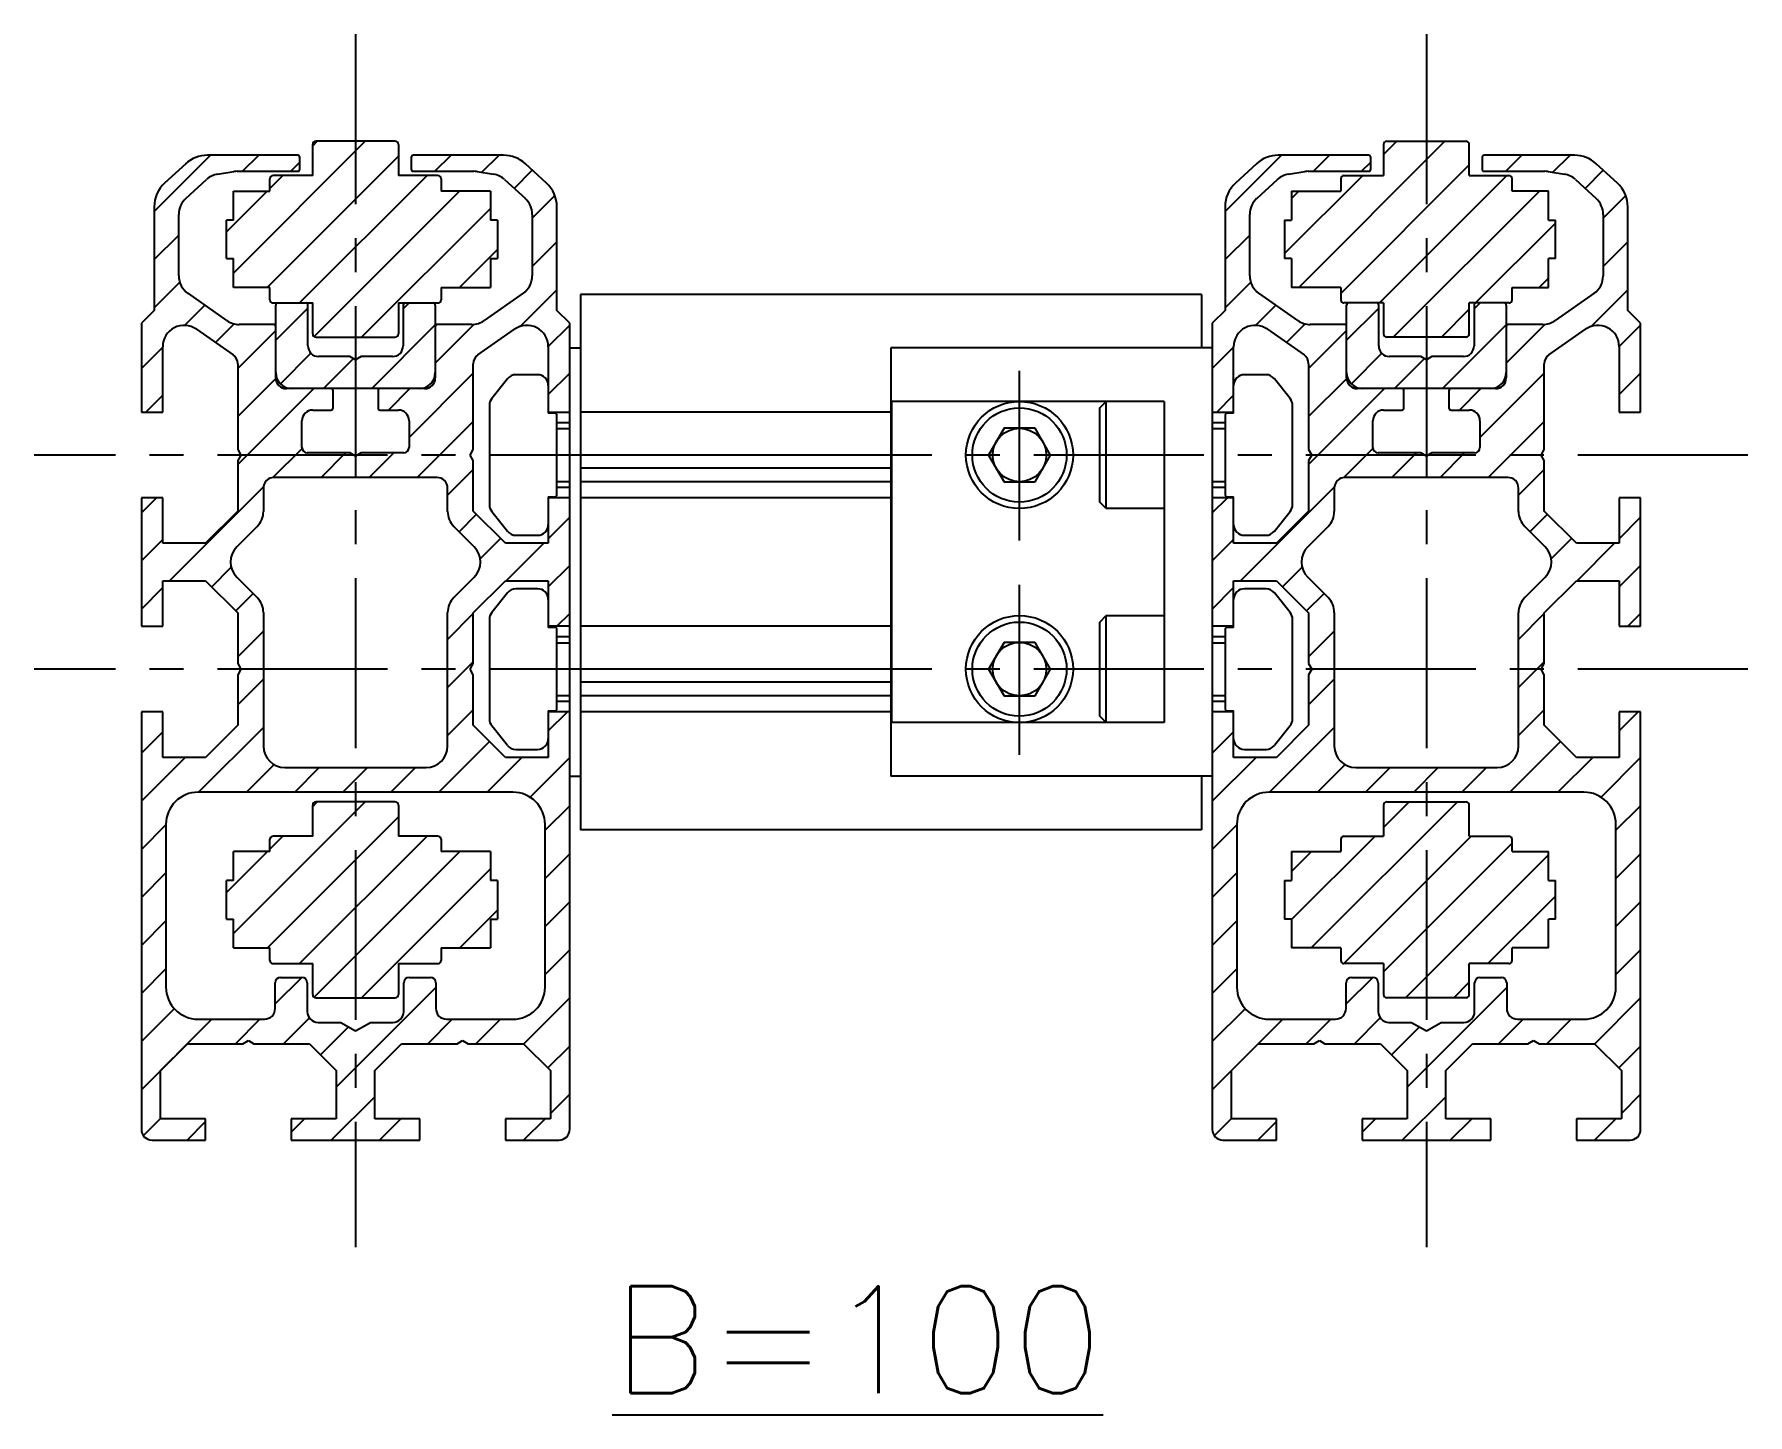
# Model space of a CAD drawing. Extents: x -3 to 4647, y -8 to 2018.
# Drawn here: x 4229.2 to 4389.2, y 339.2 to 468.1 of the extents above; entities that cross this region are included whole.
import ezdxf

# ---------------------------------------------------------------- set-up
doc = ezdxf.new("R2010")
doc.units = 0
doc.header["$LTSCALE"] = 0.5
doc.linetypes.add('CENTER', pattern=[50.8, 31.75, -6.35, 6.35, -6.35])
for name, color, linetype in [('MSM_CENTER', 1, 'CENTER'), ('MSM_CONTINUOUS', 7, 'CONTINUOUS'), ('MSM_NARROW', 5, 'CONTINUOUS'), ('MSM_PART_NUMBER', 7, 'CONTINUOUS')]:
    doc.layers.add(name, color=color, linetype=linetype)
doc.styles.get("Standard").update_dxf_attribs({"font": 'txt.shx', "height": 3, "bigfont": 'bigfont.shx'})

msp = doc.modelspace()

# ---------------------------------------------------------------- texts
at = {"layer": 'MSM_PART_NUMBER'}
msp.add_text('%%UB=100', height=10, dxfattribs=at).set_placement((4283.14, 341.19))

# ---------------------------------------------------------------- linework, layer by layer
at = {"layer": 'MSM_CENTER'}
for p, q in [((4259.17, 468.14), (4259.17, 354.84)), ((4359.17, 468.14), (4359.17, 354.84)), ((4321.17, 420.84), (4321.17, 436.84)), ((4389.17, 428.84), (4229.17, 428.84)), ((4321.17, 400.84), (4321.17, 416.84)), ((4389.17, 408.84), (4229.17, 408.84))]:
    msp.add_line(p, q, dxfattribs=at)
at = {"layer": 'MSM_CONTINUOUS'}
for p, q in [((4255.17, 454.95), (4255.17, 457.85)), ((4262.87, 458.15), (4255.47, 458.15)), ((4263.17, 457.85), (4263.17, 454.95)), ((4355.17, 457.85), (4355.17, 454.95)), ((4355.47, 458.15), (4362.87, 458.15)), ((4363.17, 454.95), (4363.17, 457.85)), ((4243.31, 456.05), (4241.34, 454.23)), ((4253.77, 456.84), (4245.34, 456.84)), ((4253.97, 455.54), (4253.97, 456.64)), ((4264.37, 456.64), (4264.37, 455.54)), ((4273, 456.84), (4264.57, 456.84)), ((4277, 454.23), (4275.03, 456.05)), ((4343.31, 456.05), (4341.34, 454.23)), ((4353.77, 456.84), (4345.34, 456.84)), ((4353.97, 455.54), (4353.97, 456.64)), ((4364.37, 456.64), (4364.37, 455.54)), ((4373, 456.84), (4364.57, 456.84)), ((4377, 454.23), (4375.03, 456.05)), ((4243.32, 452.79), (4245.25, 454.57)), ((4246.29, 455.08), (4247.82, 455.32)), ((4248.13, 455.34), (4253.77, 455.34)), ((4251.17, 453.5), (4251.17, 454.65)), ((4255.17, 454.95), (4251.47, 454.95)), ((4266.87, 454.95), (4263.17, 454.95)), ((4264.57, 455.34), (4270.22, 455.34)), ((4267.17, 454.65), (4267.17, 453.5)), ((4270.53, 455.32), (4272.05, 455.08)), ((4273.09, 454.57), (4275.03, 452.79)), ((4343.32, 452.79), (4345.25, 454.57)), ((4346.29, 455.08), (4347.82, 455.32)), ((4348.13, 455.34), (4353.77, 455.34)), ((4351.17, 454.65), (4351.17, 453.5)), ((4351.47, 454.95), (4355.17, 454.95)), ((4363.17, 454.95), (4366.87, 454.95)), ((4364.57, 455.34), (4370.22, 455.34)), ((4367.17, 453.5), (4367.17, 454.65)), ((4370.53, 455.32), (4372.05, 455.08)), ((4373.09, 454.57), (4375.03, 452.79)), ((4240.67, 453.34), (4240.68, 453.34)), ((4247.77, 450.79), (4247.77, 453.5)), ((4247.77, 453.5), (4251.17, 453.5)), ((4271.77, 453.5), (4267.17, 453.5)), ((4271.77, 453.5), (4271.77, 450.79)), ((4277.67, 453.34), (4277.67, 453.34)), ((4340.67, 453.34), (4340.68, 453.34)), ((4346.57, 453.5), (4346.57, 450.79)), ((4346.57, 453.5), (4351.17, 453.5)), ((4370.57, 453.5), (4367.17, 453.5)), ((4370.57, 450.79), (4370.57, 453.5)), ((4377.67, 453.34), (4377.67, 453.34)), ((4240.37, 452.03), (4240.37, 442.34)), ((4242.67, 445.58), (4242.67, 451.32)), ((4275.67, 451.32), (4275.67, 445.58)), ((4277.97, 442.34), (4277.97, 452.03)), ((4340.37, 452.03), (4340.37, 442.34)), ((4342.67, 445.58), (4342.67, 451.32)), ((4375.67, 451.32), (4375.67, 445.58)), ((4377.97, 442.34), (4377.97, 452.03)), ((4247.12, 447.2), (4247.12, 450.79)), ((4247.77, 450.79), (4247.12, 450.79)), ((4272.42, 450.79), (4271.77, 450.79)), ((4272.42, 450.79), (4272.42, 447.2)), ((4345.92, 450.79), (4345.92, 447.2)), ((4345.92, 450.79), (4346.57, 450.79)), ((4370.57, 450.79), (4371.22, 450.79)), ((4371.22, 447.2), (4371.22, 450.79)), ((4247.12, 447.2), (4247.77, 447.2)), ((4247.77, 444.5), (4247.77, 447.2)), ((4271.77, 447.2), (4271.77, 444.5)), ((4271.77, 447.2), (4272.42, 447.2)), ((4346.57, 447.2), (4345.92, 447.2)), ((4346.57, 447.2), (4346.57, 444.5)), ((4370.57, 444.5), (4370.57, 447.2)), ((4371.22, 447.2), (4370.57, 447.2)), ((4247.15, 441.4), (4243.53, 443.95)), ((4251.17, 444.5), (4247.77, 444.5)), ((4251.17, 443.34), (4251.17, 444.5)), ((4267.17, 444.5), (4267.17, 443.34)), ((4267.17, 444.5), (4271.77, 444.5)), ((4274.82, 443.95), (4271.19, 441.4)), ((4338.17, 443.84), (4280.17, 443.84)), ((4280.17, 443.84), (4280.17, 393.84)), ((4338.17, 443.84), (4338.17, 438.84)), ((4347.15, 441.4), (4343.53, 443.95)), ((4351.17, 444.5), (4346.57, 444.5)), ((4351.17, 444.5), (4351.17, 443.34)), ((4367.17, 444.5), (4370.57, 444.5)), ((4367.17, 443.34), (4367.17, 444.5)), ((4374.82, 443.95), (4371.19, 441.4)), ((4240.37, 442.34), (4239.17, 441.14)), ((4251.47, 443.04), (4255.17, 443.04)), ((4251.72, 436.04), (4251.72, 442.84)), ((4254.72, 439.04), (4254.72, 442.84)), ((4255.17, 440.15), (4255.17, 443.04)), ((4263.17, 443.04), (4263.17, 440.15)), ((4263.17, 443.04), (4266.87, 443.04)), ((4263.62, 442.84), (4263.62, 439.04)), ((4266.62, 442.84), (4266.62, 436.04)), ((4279.17, 441.14), (4277.97, 442.34)), ((4340.37, 442.34), (4339.17, 441.14)), ((4355.17, 443.04), (4351.47, 443.04)), ((4351.72, 436.04), (4351.72, 442.84)), ((4354.72, 439.04), (4354.72, 442.84)), ((4355.17, 443.04), (4355.17, 440.15)), ((4366.87, 443.04), (4363.17, 443.04)), ((4363.17, 440.15), (4363.17, 443.04)), ((4363.62, 442.84), (4363.62, 439.04)), ((4366.62, 442.84), (4366.62, 436.04)), ((4379.17, 441.14), (4377.97, 442.34)), ((4239.17, 441.14), (4239.17, 432.84)), ((4244.32, 440.59), (4247.75, 438.19)), ((4251.52, 441.04), (4248.3, 441.04)), ((4270.04, 441.04), (4266.82, 441.04)), ((4270.6, 438.19), (4274.03, 440.59)), ((4279.17, 365.84), (4279.17, 441.14)), ((4339.17, 441.14), (4339.17, 365.84)), ((4344.32, 440.59), (4347.75, 438.19)), ((4351.52, 441.04), (4348.3, 441.04)), ((4370.04, 441.04), (4366.82, 441.04)), ((4370.6, 438.19), (4374.03, 440.59)), ((4379.17, 432.84), (4379.17, 441.14)), ((4241.17, 432.84), (4241.17, 438.95)), ((4255.47, 439.85), (4262.87, 439.85)), ((4277.17, 438.95), (4277.17, 432.74)), ((4279.17, 438.84), (4280.17, 438.84)), ((4309.17, 438.84), (4309.17, 398.84)), ((4339.17, 438.84), (4309.17, 438.84)), ((4341.17, 432.74), (4341.17, 438.95)), ((4362.87, 439.85), (4355.47, 439.85)), ((4377.17, 438.95), (4377.17, 432.84)), ((4248.17, 437.37), (4248.17, 429.36)), ((4258.65, 438.04), (4255.72, 438.04)), ((4259.17, 437.74), (4258.65, 438.04)), ((4259.69, 438.04), (4259.17, 437.74)), ((4262.62, 438.04), (4259.69, 438.04)), ((4270.17, 429.36), (4270.17, 437.37)), ((4348.17, 437.37), (4348.17, 429.36)), ((4358.65, 438.04), (4355.72, 438.04)), ((4359.17, 437.74), (4358.65, 438.04)), ((4359.69, 438.04), (4359.17, 437.74)), ((4362.62, 438.04), (4359.69, 438.04)), ((4370.17, 429.36), (4370.17, 437.37)), ((4273.37, 435.97), (4271.89, 434.12)), ((4276.17, 436.34), (4274.15, 436.34)), ((4277.17, 435.39), (4277.17, 435.39)), ((4344.19, 436.34), (4342.17, 436.34)), ((4346.45, 434.12), (4344.97, 435.97)), ((4377.17, 435.39), (4377.17, 435.39)), ((4265.62, 435.04), (4252.72, 435.04)), ((4257.07, 433.24), (4257.07, 434.84)), ((4261.27, 434.84), (4261.27, 433.24)), ((4309.26, 403.84), (4309.26, 433.84)), ((4334.67, 433.84), (4309.26, 433.84)), ((4328.67, 433.24), (4329.27, 433.84)), ((4329.27, 423.84), (4329.27, 433.84)), ((4334.67, 433.84), (4334.67, 403.84)), ((4365.62, 435.04), (4352.72, 435.04)), ((4357.07, 433.24), (4357.07, 434.84)), ((4361.27, 434.84), (4361.27, 433.24)), ((4239.17, 432.84), (4241.17, 432.84)), ((4254.17, 429.54), (4254.17, 432.04)), ((4255.17, 433.04), (4256.87, 433.04)), ((4261.47, 433.04), (4263.17, 433.04)), ((4264.17, 432.04), (4264.17, 429.54)), ((4271.67, 433.49), (4271.67, 424.19)), ((4277.17, 432.84), (4279.17, 432.84)), ((4277.77, 432.74), (4277.17, 432.74)), ((4277.97, 425.14), (4277.97, 432.54)), ((4309.17, 432.84), (4280.17, 432.84)), ((4328.67, 424.44), (4328.67, 433.24)), ((4339.17, 432.84), (4341.17, 432.84)), ((4340.37, 432.54), (4340.37, 425.14)), ((4341.17, 432.74), (4340.57, 432.74)), ((4346.67, 424.19), (4346.67, 433.49)), ((4354.17, 429.54), (4354.17, 432.04)), ((4355.17, 433.04), (4356.87, 433.04)), ((4361.47, 433.04), (4363.17, 433.04)), ((4364.17, 432.04), (4364.17, 429.54)), ((4377.17, 432.84), (4379.17, 432.84)), ((4279.17, 431.84), (4277.97, 431.84)), ((4319.73, 431.34), (4318.29, 428.84)), ((4322.62, 431.34), (4319.73, 431.34)), ((4324.06, 428.84), (4322.62, 431.34)), ((4340.37, 431.84), (4339.17, 431.84)), ((4248.17, 429.36), (4248.47, 428.84)), ((4248.47, 428.84), (4248.17, 428.32)), ((4258.65, 429.04), (4254.67, 429.04)), ((4259.17, 428.74), (4258.65, 429.04)), ((4259.69, 429.04), (4259.17, 428.74)), ((4263.67, 429.04), (4259.69, 429.04)), ((4269.87, 428.84), (4270.17, 429.36)), ((4270.17, 428.32), (4269.87, 428.84)), ((4309.17, 428.84), (4280.17, 428.84)), ((4318.29, 428.84), (4319.73, 426.34)), ((4322.62, 426.34), (4324.06, 428.84)), ((4348.17, 429.36), (4348.47, 428.84)), ((4348.47, 428.84), (4348.17, 428.32)), ((4358.65, 429.04), (4354.67, 429.04)), ((4359.17, 428.74), (4358.65, 429.04)), ((4359.69, 429.04), (4359.17, 428.74)), ((4363.67, 429.04), (4359.69, 429.04)), ((4369.87, 428.84), (4370.17, 429.36)), ((4370.17, 428.32), (4369.87, 428.84)), ((4248.17, 428.32), (4248.17, 423.59)), ((4270.17, 423.59), (4270.17, 428.32)), ((4309.17, 427.62), (4280.17, 427.62)), ((4348.17, 428.32), (4348.17, 423.59)), ((4370.17, 423.59), (4370.17, 428.32)), ((4250.57, 425.74), (4250.57, 423.57)), ((4266.77, 426.74), (4251.57, 426.74)), ((4267.77, 423.57), (4267.77, 425.74)), ((4277.97, 425.84), (4279.17, 425.84)), ((4309.17, 426.34), (4280.17, 426.34)), ((4319.73, 426.34), (4322.62, 426.34)), ((4339.17, 425.84), (4340.37, 425.84)), ((4350.57, 425.74), (4350.57, 423.57)), ((4366.77, 426.74), (4351.57, 426.74)), ((4367.77, 423.57), (4367.77, 425.74)), ((4239.17, 424.84), (4239.17, 412.84)), ((4241.17, 424.84), (4239.17, 424.84)), ((4241.17, 420.59), (4241.17, 424.84)), ((4277.17, 424.94), (4277.17, 420.59)), ((4277.17, 424.94), (4277.77, 424.94)), ((4279.17, 424.84), (4277.17, 424.84)), ((4309.17, 424.84), (4280.17, 424.84)), ((4329.27, 423.84), (4328.67, 424.44)), ((4341.17, 424.84), (4339.17, 424.84)), ((4340.57, 424.94), (4341.17, 424.94)), ((4341.17, 420.59), (4341.17, 424.94)), ((4377.17, 424.84), (4377.17, 420.59)), ((4379.17, 424.84), (4377.17, 424.84)), ((4379.17, 412.84), (4379.17, 424.84)), ((4248.17, 423.59), (4245.17, 420.59)), ((4273.17, 420.59), (4270.17, 423.59)), ((4271.89, 423.57), (4273.37, 421.72)), ((4334.67, 423.84), (4329.27, 423.84)), ((4344.97, 421.72), (4346.45, 423.57)), ((4348.17, 423.59), (4345.17, 420.59)), ((4373.17, 420.59), (4370.17, 423.59)), ((4249.99, 422.15), (4248.09, 420.26)), ((4270.26, 420.26), (4268.36, 422.15)), ((4274.15, 421.34), (4276.17, 421.34)), ((4342.17, 421.34), (4344.19, 421.34)), ((4349.99, 422.15), (4348.09, 420.26)), ((4370.26, 420.26), (4368.36, 422.15)), ((4245.17, 420.59), (4241.17, 420.59)), ((4277.17, 420.59), (4273.17, 420.59)), ((4345.17, 420.59), (4341.17, 420.59)), ((4377.17, 420.59), (4373.17, 420.59)), ((4241.17, 412.84), (4241.17, 417.09)), ((4241.17, 417.09), (4245.17, 417.09)), ((4245.17, 417.09), (4248.17, 414.09)), ((4248.09, 417.43), (4249.99, 415.53)), ((4268.36, 415.53), (4270.26, 417.43)), ((4270.17, 414.09), (4273.17, 417.09)), ((4273.17, 417.09), (4277.17, 417.09)), ((4276.17, 416.34), (4274.15, 416.34)), ((4277.17, 417.09), (4277.17, 412.74)), ((4341.17, 412.74), (4341.17, 417.09)), ((4341.17, 417.09), (4345.17, 417.09)), ((4344.19, 416.34), (4342.17, 416.34)), ((4345.17, 417.09), (4348.17, 414.09)), ((4348.09, 417.43), (4349.99, 415.53)), ((4368.36, 415.53), (4370.26, 417.43)), ((4370.17, 414.09), (4373.17, 417.09)), ((4373.17, 417.09), (4377.17, 417.09)), ((4377.17, 417.09), (4377.17, 412.84)), ((4273.37, 415.97), (4271.89, 414.12)), ((4346.45, 414.12), (4344.97, 415.97)), ((4239.17, 412.84), (4241.17, 412.84)), ((4248.17, 414.09), (4248.17, 409.36)), ((4250.57, 414.12), (4250.57, 401.64)), ((4267.77, 401.64), (4267.77, 414.12)), ((4270.17, 409.36), (4270.17, 414.09)), ((4271.67, 413.49), (4271.67, 404.19)), ((4279.17, 412.84), (4277.17, 412.84)), ((4309.17, 412.84), (4280.17, 412.84)), ((4328.67, 413.24), (4329.27, 413.84)), ((4328.67, 404.44), (4328.67, 413.24)), ((4329.27, 413.84), (4334.67, 413.84)), ((4329.27, 403.84), (4329.27, 413.84)), ((4341.17, 412.84), (4339.17, 412.84)), ((4346.67, 404.19), (4346.67, 413.49)), ((4348.17, 414.09), (4348.17, 409.36)), ((4350.57, 414.12), (4350.57, 401.64)), ((4367.77, 401.64), (4367.77, 414.12)), ((4370.17, 409.36), (4370.17, 414.09)), ((4377.17, 412.84), (4379.17, 412.84)), ((4277.77, 412.74), (4277.17, 412.74)), ((4277.97, 405.14), (4277.97, 412.54)), ((4279.17, 411.84), (4277.97, 411.84)), ((4319.73, 411.34), (4318.29, 408.84)), ((4322.62, 411.34), (4319.73, 411.34)), ((4324.06, 408.84), (4322.62, 411.34)), ((4340.37, 411.84), (4339.17, 411.84)), ((4340.37, 412.54), (4340.37, 405.14)), ((4341.17, 412.74), (4340.57, 412.74)), ((4248.17, 409.36), (4248.47, 408.84)), ((4248.47, 408.84), (4248.17, 408.32)), ((4248.17, 408.32), (4248.17, 403.59)), ((4269.87, 408.84), (4270.17, 409.36)), ((4270.17, 408.32), (4269.87, 408.84)), ((4270.17, 403.59), (4270.17, 408.32)), ((4309.17, 408.84), (4280.17, 408.84)), ((4318.29, 408.84), (4319.73, 406.34)), ((4322.62, 406.34), (4324.06, 408.84)), ((4348.17, 409.36), (4348.47, 408.84)), ((4348.47, 408.84), (4348.17, 408.32)), ((4348.17, 408.32), (4348.17, 403.59)), ((4369.87, 408.84), (4370.17, 409.36)), ((4370.17, 408.32), (4369.87, 408.84)), ((4370.17, 403.59), (4370.17, 408.32)), ((4309.17, 407.62), (4280.17, 407.62)), ((4241.17, 404.84), (4239.17, 404.84)), ((4239.17, 404.84), (4239.17, 365.84)), ((4241.17, 400.59), (4241.17, 404.84)), ((4277.17, 404.94), (4277.17, 400.59)), ((4277.17, 404.94), (4277.77, 404.94)), ((4279.17, 404.84), (4277.17, 404.84)), ((4277.97, 405.84), (4279.17, 405.84)), ((4309.17, 406.34), (4280.17, 406.34)), ((4309.17, 404.84), (4280.17, 404.84)), ((4319.73, 406.34), (4322.62, 406.34)), ((4339.17, 405.84), (4340.37, 405.84)), ((4341.17, 404.84), (4339.17, 404.84)), ((4340.57, 404.94), (4341.17, 404.94)), ((4341.17, 400.59), (4341.17, 404.94)), ((4379.17, 404.84), (4377.17, 404.84)), ((4377.17, 404.84), (4377.17, 400.59)), ((4379.17, 365.84), (4379.17, 404.84)), ((4248.17, 403.59), (4245.17, 400.59)), ((4273.17, 400.59), (4270.17, 403.59)), ((4271.89, 403.57), (4273.37, 401.72)), ((4334.67, 403.84), (4309.26, 403.84)), ((4329.27, 403.84), (4328.67, 404.44)), ((4344.97, 401.72), (4346.45, 403.57)), ((4348.17, 403.59), (4345.17, 400.59)), ((4373.17, 400.59), (4370.17, 403.59)), ((4245.17, 400.59), (4241.17, 400.59)), ((4277.17, 400.59), (4273.17, 400.59)), ((4274.15, 401.34), (4276.17, 401.34)), ((4345.17, 400.59), (4341.17, 400.59)), ((4342.17, 401.34), (4344.19, 401.34)), ((4377.17, 400.59), (4373.17, 400.59)), ((4252.57, 399.64), (4265.77, 399.64)), ((4279.17, 398.84), (4280.17, 398.84)), ((4339.17, 398.84), (4309.17, 398.84)), ((4338.17, 398.84), (4338.17, 393.84)), ((4352.57, 399.64), (4365.77, 399.64)), ((4273.87, 397.34), (4244.47, 397.34)), ((4373.87, 397.34), (4344.47, 397.34)), ((4255.17, 393.24), (4255.17, 396.14)), ((4262.87, 396.44), (4255.47, 396.44)), ((4263.17, 396.14), (4263.17, 393.24)), ((4355.17, 396.14), (4355.17, 393.24)), ((4355.47, 396.44), (4362.87, 396.44)), ((4363.17, 393.24), (4363.17, 396.14)), ((4241.47, 394.34), (4241.47, 379.14)), ((4276.87, 379.14), (4276.87, 394.34)), ((4338.17, 393.84), (4280.17, 393.84)), ((4341.47, 394.34), (4341.47, 379.14)), ((4376.87, 379.14), (4376.87, 394.34)), ((4251.17, 391.79), (4251.17, 392.94)), ((4255.17, 393.24), (4251.47, 393.24)), ((4266.87, 393.24), (4263.17, 393.24)), ((4267.17, 392.94), (4267.17, 391.79)), ((4351.17, 392.94), (4351.17, 391.79)), ((4351.47, 393.24), (4355.17, 393.24)), ((4363.17, 393.24), (4366.87, 393.24)), ((4367.17, 391.79), (4367.17, 392.94)), ((4247.77, 389.08), (4247.77, 391.79)), ((4251.17, 391.79), (4247.77, 391.79)), ((4271.77, 391.79), (4267.17, 391.79)), ((4271.77, 391.79), (4271.77, 389.08)), ((4346.57, 391.79), (4346.57, 389.08)), ((4346.57, 391.79), (4351.17, 391.79)), ((4367.17, 391.79), (4370.57, 391.79)), ((4370.57, 389.08), (4370.57, 391.79)), ((4247.12, 385.49), (4247.12, 389.08)), ((4247.77, 389.08), (4247.12, 389.08)), ((4272.42, 389.08), (4271.77, 389.08)), ((4272.42, 389.08), (4272.42, 385.49)), ((4345.92, 389.08), (4345.92, 385.49)), ((4345.92, 389.08), (4346.57, 389.08)), ((4370.57, 389.08), (4371.22, 389.08)), ((4371.22, 385.49), (4371.22, 389.08)), ((4247.12, 385.49), (4247.77, 385.49)), ((4247.77, 382.79), (4247.77, 385.49)), ((4271.77, 385.49), (4271.77, 382.79)), ((4271.77, 385.49), (4272.42, 385.49)), ((4346.57, 385.49), (4345.92, 385.49)), ((4346.57, 385.49), (4346.57, 382.79)), ((4370.57, 382.79), (4370.57, 385.49)), ((4371.22, 385.49), (4370.57, 385.49)), ((4247.77, 382.79), (4251.17, 382.79)), ((4251.17, 381.63), (4251.17, 382.79)), ((4267.17, 382.79), (4267.17, 381.63)), ((4267.17, 382.79), (4271.77, 382.79)), ((4351.17, 382.79), (4346.57, 382.79)), ((4351.17, 382.79), (4351.17, 381.63)), ((4370.57, 382.79), (4367.17, 382.79)), ((4367.17, 381.63), (4367.17, 382.79)), ((4251.47, 381.33), (4255.17, 381.33)), ((4255.17, 378.44), (4255.17, 381.33)), ((4263.17, 381.33), (4263.17, 378.44)), ((4263.17, 381.33), (4266.87, 381.33)), ((4355.17, 381.33), (4351.47, 381.33)), ((4355.17, 381.33), (4355.17, 378.44)), ((4363.17, 378.44), (4363.17, 381.33)), ((4366.87, 381.33), (4363.17, 381.33)), ((4251.67, 377.14), (4251.67, 379.54)), ((4252.17, 380.04), (4254.17, 380.04)), ((4254.67, 379.54), (4254.67, 376.84)), ((4263.67, 376.84), (4263.67, 379.54)), ((4264.17, 380.04), (4266.17, 380.04)), ((4266.67, 379.54), (4266.67, 377.14)), ((4351.67, 377.14), (4351.67, 379.54)), ((4352.17, 380.04), (4354.17, 380.04)), ((4354.67, 379.54), (4354.67, 376.84)), ((4363.67, 376.84), (4363.67, 379.54)), ((4364.17, 380.04), (4366.17, 380.04)), ((4366.67, 379.54), (4366.67, 377.14)), ((4255.47, 378.14), (4262.87, 378.14)), ((4362.87, 378.14), (4355.47, 378.14)), ((4244.47, 376.14), (4250.67, 376.14)), ((4267.67, 376.14), (4273.87, 376.14)), ((4344.47, 376.14), (4350.67, 376.14)), ((4367.67, 376.14), (4373.87, 376.14)), ((4255.67, 375.84), (4257.79, 375.84)), ((4257.79, 375.84), (4259.17, 375.04)), ((4259.17, 375.04), (4260.56, 375.84)), ((4260.56, 375.84), (4262.67, 375.84)), ((4355.67, 375.84), (4357.79, 375.84)), ((4357.79, 375.84), (4359.17, 375.04)), ((4359.17, 375.04), (4360.56, 375.84)), ((4360.56, 375.84), (4362.67, 375.84)), ((4240.97, 371.34), (4243.47, 373.84)), ((4243.47, 373.84), (4248.65, 373.84)), ((4248.65, 373.84), (4249.17, 374.14)), ((4249.17, 374.14), (4249.69, 373.84)), ((4249.69, 373.84), (4254.87, 373.84)), ((4254.87, 373.84), (4257.37, 371.34)), ((4260.97, 371.34), (4263.47, 373.84)), ((4263.47, 373.84), (4268.65, 373.84)), ((4268.65, 373.84), (4269.17, 374.14)), ((4269.17, 374.14), (4269.69, 373.84)), ((4269.69, 373.84), (4274.87, 373.84)), ((4274.87, 373.84), (4277.37, 371.34)), ((4340.97, 371.34), (4343.47, 373.84)), ((4343.47, 373.84), (4348.65, 373.84)), ((4348.65, 373.84), (4349.17, 374.14)), ((4349.17, 374.14), (4349.69, 373.84)), ((4349.69, 373.84), (4354.87, 373.84)), ((4354.87, 373.84), (4357.37, 371.34)), ((4360.97, 371.34), (4363.47, 373.84)), ((4363.47, 373.84), (4368.65, 373.84)), ((4368.65, 373.84), (4369.17, 374.14)), ((4369.17, 374.14), (4369.69, 373.84)), ((4369.69, 373.84), (4374.87, 373.84)), ((4374.87, 373.84), (4377.37, 371.34)), ((4240.97, 366.84), (4240.97, 371.34)), ((4257.37, 371.34), (4257.37, 366.84)), ((4260.97, 366.84), (4260.97, 371.34)), ((4277.37, 371.34), (4277.37, 366.84)), ((4340.97, 366.84), (4340.97, 371.34)), ((4357.37, 371.34), (4357.37, 366.84)), ((4360.97, 366.84), (4360.97, 371.34)), ((4377.37, 371.34), (4377.37, 366.84)), ((4245.17, 366.84), (4240.97, 366.84)), ((4245.17, 364.84), (4245.17, 366.84)), ((4257.37, 366.84), (4253.17, 366.84)), ((4253.17, 366.84), (4253.17, 364.84)), ((4265.17, 366.84), (4260.97, 366.84)), ((4265.17, 364.84), (4265.17, 366.84)), ((4277.37, 366.84), (4273.17, 366.84)), ((4273.17, 366.84), (4273.17, 364.84)), ((4345.17, 366.84), (4340.97, 366.84)), ((4345.17, 364.84), (4345.17, 366.84)), ((4357.37, 366.84), (4353.17, 366.84)), ((4353.17, 366.84), (4353.17, 364.84)), ((4365.17, 366.84), (4360.97, 366.84)), ((4365.17, 364.84), (4365.17, 366.84)), ((4377.37, 366.84), (4373.17, 366.84)), ((4373.17, 366.84), (4373.17, 364.84)), ((4240.17, 364.84), (4245.17, 364.84)), ((4253.17, 364.84), (4265.17, 364.84)), ((4273.17, 364.84), (4278.17, 364.84)), ((4340.17, 364.84), (4345.17, 364.84)), ((4353.17, 364.84), (4365.17, 364.84)), ((4373.17, 364.84), (4378.17, 364.84))]:
    msp.add_line(p, q, dxfattribs=at)
for centre, radius in [((4321.17, 428.84), 5), ((4321.17, 428.84), 4.4), ((4321.17, 428.84), 2.5), ((4321.17, 408.84), 5), ((4321.17, 408.84), 4.4), ((4321.17, 408.84), 2.5)]:
    msp.add_circle(centre, radius, dxfattribs=at)
for centre, radius, start, end in [((4255.47, 457.85), 0.3, 90, 180), ((4262.87, 457.85), 0.3, 0, 90), ((4355.47, 457.85), 0.3, 90, 180), ((4362.87, 457.85), 0.3, 0, 90), ((4245.34, 453.84), 3, 90, 132.6467), ((4253.77, 456.64), 0.2, 0, 90), ((4264.57, 456.64), 0.2, 90, 180), ((4273, 453.84), 3, 47.3533, 90), ((4345.34, 453.84), 3, 90, 132.6467), ((4353.77, 456.64), 0.2, 0, 90), ((4364.57, 456.64), 0.2, 90, 180), ((4373, 453.84), 3, 47.3533, 90), ((4246.6, 453.1), 2, 99, 132.6467), ((4248.13, 453.34), 2, 90, 99), ((4251.47, 454.65), 0.3, 90, 180), ((4253.77, 455.54), 0.2, 270, 0), ((4264.57, 455.54), 0.2, 180, 270), ((4266.87, 454.65), 0.3, 0, 90), ((4270.22, 453.34), 2, 81, 90), ((4271.74, 453.1), 2, 47.3533, 81), ((4346.6, 453.1), 2, 99, 132.6467), ((4348.13, 453.34), 2, 90, 99), ((4351.47, 454.65), 0.3, 90, 180), ((4353.77, 455.54), 0.2, 270, 0), ((4364.57, 455.54), 0.2, 180, 270), ((4366.87, 454.65), 0.3, 0, 90), ((4370.22, 453.34), 2, 81, 90), ((4371.74, 453.1), 2, 47.3533, 81), ((4243.37, 452.03), 3, 132.6467, 180), ((4274.97, 452.03), 3, 0, 47.3533), ((4343.37, 452.03), 3, 132.6467, 180), ((4374.97, 452.03), 3, 0, 47.3533), ((4244.67, 451.32), 2, 132.6467, 180), ((4273.67, 451.32), 2, 0, 47.3533), ((4344.67, 451.32), 2, 132.6467, 180), ((4373.67, 451.32), 2, 0, 47.3533), ((4244.67, 445.58), 2, 180, 235), ((4273.67, 445.58), 2, 305, 0), ((4344.67, 445.58), 2, 180, 235), ((4373.67, 445.58), 2, 305, 0), ((4251.47, 443.34), 0.3, 180, 270), ((4266.87, 443.34), 0.3, 270, 0), ((4351.47, 443.34), 0.3, 180, 270), ((4366.87, 443.34), 0.3, 270, 0), ((4251.92, 442.84), 0.2, 90, 180), ((4254.52, 442.84), 0.2, 0, 90), ((4263.82, 442.84), 0.2, 90, 180), ((4266.42, 442.84), 0.2, 0, 90), ((4351.92, 442.84), 0.2, 90, 180), ((4354.52, 442.84), 0.2, 0, 90), ((4363.82, 442.84), 0.2, 90, 180), ((4366.42, 442.84), 0.2, 0, 90), ((4243.17, 438.95), 2, 55, 180), ((4248.3, 443.04), 2, 235, 270), ((4251.52, 440.84), 0.2, 0, 90), ((4255.47, 440.15), 0.3, 180, 270), ((4262.87, 440.15), 0.3, 270, 0), ((4266.82, 440.84), 0.2, 90, 180), ((4270.04, 443.04), 2, 270, 305), ((4275.17, 438.95), 2, 0, 125), ((4343.17, 438.95), 2, 55, 180), ((4348.3, 443.04), 2, 235, 270), ((4351.52, 440.84), 0.2, 0, 90), ((4355.47, 440.15), 0.3, 180, 270), ((4362.87, 440.15), 0.3, 270, 0), ((4366.82, 440.84), 0.2, 90, 180), ((4370.04, 443.04), 2, 270, 305), ((4375.17, 438.95), 2, 0, 125), ((4255.72, 439.04), 1, 180, 270), ((4262.62, 439.04), 1, 270, 0), ((4355.72, 439.04), 1, 180, 270), ((4362.62, 439.04), 1, 270, 0), ((4247.17, 437.37), 1, 0, 55), ((4271.17, 437.37), 1, 125, 180), ((4347.17, 437.37), 1, 0, 55), ((4371.17, 437.37), 1, 125, 180), ((4253.22, 436.54), 1.5, 180, 270), ((4252.72, 436.04), 1, 180, 270), ((4265.12, 436.54), 1.5, 270, 0), ((4265.62, 436.04), 1, 270, 0), ((4274.15, 435.34), 1, 90, 141.3402), ((4276.17, 435.34), 1, 0, 90), ((4342.17, 435.34), 1, 90, 180), ((4344.19, 435.34), 1, 38.6598, 90), ((4353.22, 436.54), 1.5, 180, 270), ((4352.72, 436.04), 1, 180, 270), ((4365.12, 436.54), 1.5, 270, 0), ((4365.62, 436.04), 1, 270, 0), ((4256.87, 434.84), 0.2, 0, 90), ((4261.47, 434.84), 0.2, 90, 180), ((4272.67, 433.49), 1, 141.3402, 180), ((4345.67, 433.49), 1, 0, 38.6598), ((4356.87, 434.84), 0.2, 0, 90), ((4361.47, 434.84), 0.2, 90, 180), ((4255.17, 432.04), 1, 90, 180), ((4256.87, 433.24), 0.2, 270, 0), ((4261.47, 433.24), 0.2, 180, 270), ((4263.17, 432.04), 1, 0, 90), ((4277.77, 432.54), 0.2, 0, 90), ((4340.57, 432.54), 0.2, 90, 180), ((4355.17, 432.04), 1, 90, 180), ((4356.87, 433.24), 0.2, 270, 0), ((4361.47, 433.24), 0.2, 180, 270), ((4363.17, 432.04), 1, 0, 90), ((4254.67, 429.54), 0.5, 180, 270), ((4263.67, 429.54), 0.5, 270, 0), ((4354.67, 429.54), 0.5, 180, 270), ((4363.67, 429.54), 0.5, 270, 0), ((4251.57, 425.74), 1, 90, 180), ((4266.77, 425.74), 1, 0, 90), ((4351.57, 425.74), 1, 90, 180), ((4366.77, 425.74), 1, 0, 90), ((4272.67, 424.19), 1, 180, 218.6598), ((4277.77, 425.14), 0.2, 270, 0), ((4340.57, 425.14), 0.2, 180, 270), ((4345.67, 424.19), 1, 321.3402, 0), ((4248.57, 423.57), 2, 315, 0), ((4269.77, 423.57), 2, 180, 225), ((4348.57, 423.57), 2, 315, 0), ((4369.77, 423.57), 2, 180, 225), ((4274.15, 422.34), 1, 218.6598, 270), ((4276.17, 422.34), 1, 270, 0), ((4342.17, 422.34), 1, 180, 270), ((4344.19, 422.34), 1, 270, 321.3402), ((4249.5, 418.84), 2, 135, 225), ((4268.84, 418.84), 2, 315, 45), ((4349.5, 418.84), 2, 135, 225), ((4368.84, 418.84), 2, 315, 45), ((4274.15, 415.34), 1, 90, 141.3402), ((4276.17, 415.34), 1, 0, 90), ((4342.17, 415.34), 1, 90, 180), ((4344.19, 415.34), 1, 38.6598, 90), ((4248.57, 414.12), 2, 0, 45), ((4269.77, 414.12), 2, 135, 180), ((4348.57, 414.12), 2, 0, 45), ((4369.77, 414.12), 2, 135, 180), ((4272.67, 413.49), 1, 141.3402, 180), ((4345.67, 413.49), 1, 0, 38.6598), ((4277.77, 412.54), 0.2, 0, 90), ((4340.57, 412.54), 0.2, 90, 180), ((4277.77, 405.14), 0.2, 270, 0), ((4340.57, 405.14), 0.2, 180, 270), ((4272.67, 404.19), 1, 180, 218.6598), ((4345.67, 404.19), 1, 321.3402, 0), ((4252.57, 401.64), 2, 180, 270), ((4265.77, 401.64), 2, 270, 0), ((4274.15, 402.34), 1, 218.6598, 270), ((4276.17, 402.34), 1, 270, 0), ((4342.17, 402.34), 1, 180, 270), ((4344.19, 402.34), 1, 270, 321.3402), ((4352.57, 401.64), 2, 180, 270), ((4365.77, 401.64), 2, 270, 0), ((4244.47, 394.34), 3, 90, 180), ((4273.87, 394.34), 3, 0, 90), ((4344.47, 394.34), 3, 90, 180), ((4373.87, 394.34), 3, 0, 90), ((4255.47, 396.14), 0.3, 90, 180), ((4262.87, 396.14), 0.3, 0, 90), ((4355.47, 396.14), 0.3, 90, 180), ((4362.87, 396.14), 0.3, 0, 90), ((4251.47, 392.94), 0.3, 90, 180), ((4266.87, 392.94), 0.3, 0, 90), ((4351.47, 392.94), 0.3, 90, 180), ((4366.87, 392.94), 0.3, 0, 90), ((4251.47, 381.63), 0.3, 180, 270), ((4266.87, 381.63), 0.3, 270, 0), ((4351.47, 381.63), 0.3, 180, 270), ((4366.87, 381.63), 0.3, 270, 0), ((4252.17, 379.54), 0.5, 90, 180), ((4254.17, 379.54), 0.5, 0, 90), ((4264.17, 379.54), 0.5, 90, 180), ((4266.17, 379.54), 0.5, 0, 90), ((4352.17, 379.54), 0.5, 90, 180), ((4354.17, 379.54), 0.5, 0, 90), ((4364.17, 379.54), 0.5, 90, 180), ((4366.17, 379.54), 0.5, 0, 90), ((4244.47, 379.14), 3, 180, 270), ((4255.47, 378.44), 0.3, 180, 270), ((4262.87, 378.44), 0.3, 270, 0), ((4273.87, 379.14), 3, 270, 0), ((4344.47, 379.14), 3, 180, 270), ((4355.47, 378.44), 0.3, 180, 270), ((4362.87, 378.44), 0.3, 270, 0), ((4373.87, 379.14), 3, 270, 0), ((4250.67, 377.14), 1, 270, 0), ((4255.67, 376.84), 1, 180, 270), ((4262.67, 376.84), 1, 270, 0), ((4267.67, 377.14), 1, 180, 270), ((4350.67, 377.14), 1, 270, 0), ((4355.67, 376.84), 1, 180, 270), ((4362.67, 376.84), 1, 270, 0), ((4367.67, 377.14), 1, 180, 270), ((4240.17, 365.84), 1, 180, 270), ((4278.17, 365.84), 1, 270, 0), ((4340.17, 365.84), 1, 180, 270), ((4378.17, 365.84), 1, 270, 0)]:
    msp.add_arc(centre, radius, start, end, dxfattribs=at)
at = {"layer": 'MSM_NARROW'}
for p, q in [((4247.77, 445.84), (4260.08, 458.15)), ((4255.17, 457.73), (4255.59, 458.15)), ((4347.25, 444.5), (4360.9, 458.15)), ((4355.17, 456.91), (4356.41, 458.15)), ((4240.37, 451.58), (4245.64, 456.84)), ((4248.63, 455.34), (4250.13, 456.84)), ((4250.91, 444.49), (4263.17, 456.75)), ((4253.12, 455.34), (4253.97, 456.2)), ((4266.59, 455.34), (4268.09, 456.84)), ((4270.98, 455.25), (4272.58, 456.84)), ((4340.37, 451.58), (4345.64, 456.84)), ((4348.63, 455.34), (4350.13, 456.84)), ((4353.12, 455.34), (4353.97, 456.2)), ((4366.59, 455.34), (4368.09, 456.84)), ((4370.98, 455.25), (4372.58, 456.84)), ((4251.17, 453.73), (4252.35, 454.91)), ((4253.98, 443.07), (4265.82, 454.91)), ((4273.98, 453.75), (4275.68, 455.45)), ((4345.92, 447.66), (4353.22, 454.95)), ((4351.17, 443.93), (4363.17, 455.93)), ((4354.78, 443.04), (4366.69, 454.95)), ((4373.98, 453.75), (4375.68, 455.45)), ((4247.12, 449.68), (4250.93, 453.49)), ((4255.3, 439.9), (4268.89, 453.49)), ((4275.67, 450.95), (4277.78, 453.07)), ((4346.57, 452.8), (4347.27, 453.5)), ((4356.07, 439.85), (4369.72, 453.5)), ((4375.67, 450.95), (4377.78, 453.07)), ((4259.73, 439.84), (4271.77, 451.88)), ((4363.76, 443.04), (4371.22, 450.51)), ((4240.37, 447.09), (4242.67, 449.39)), ((4268.87, 444.49), (4272.42, 448.04)), ((4275.67, 446.46), (4277.97, 448.76)), ((4340.37, 447.09), (4342.67, 449.39)), ((4375.67, 446.46), (4377.97, 448.76)), ((4240.37, 442.6), (4242.77, 444.99)), ((4340.37, 442.6), (4342.77, 444.99)), ((4369.71, 444.5), (4370.57, 445.36)), ((4274.55, 440.85), (4277.97, 444.27)), ((4374.55, 440.85), (4377.97, 444.27)), ((4243.21, 440.95), (4245.11, 442.84)), ((4251.72, 439.56), (4254.72, 442.56)), ((4263.62, 442.48), (4264.19, 443.04)), ((4343.21, 440.95), (4345.11, 442.84)), ((4351.72, 439.56), (4354.72, 442.56)), ((4360.57, 439.85), (4363.17, 442.46)), ((4363.62, 442.48), (4364.19, 443.04)), ((4246.1, 439.34), (4247.85, 441.1)), ((4248.17, 436.92), (4251.72, 440.47)), ((4260.68, 435.04), (4266.62, 440.99)), ((4266.62, 437.41), (4270.26, 441.06)), ((4277.17, 438.98), (4279.17, 440.98)), ((4346.1, 439.34), (4347.85, 441.1)), ((4348.17, 436.92), (4351.72, 440.47)), ((4360.68, 435.04), (4366.62, 440.99)), ((4366.62, 437.41), (4370.26, 441.06)), ((4377.17, 438.98), (4379.17, 440.98)), ((4239.17, 436.91), (4241.17, 438.91)), ((4339.17, 436.91), (4341.17, 438.91)), ((4252.16, 435.5), (4255.01, 438.35)), ((4256.19, 435.04), (4258.99, 437.85)), ((4352.16, 435.5), (4355.01, 438.35)), ((4356.19, 435.04), (4358.99, 437.85)), ((4248.17, 432.43), (4251.73, 435.99)), ((4264.17, 430.47), (4270.17, 436.47)), ((4266.59, 436.46), (4266.62, 436.5)), ((4277.17, 434.49), (4279.17, 436.49)), ((4348.17, 432.43), (4351.73, 435.99)), ((4364.17, 430.47), (4370.17, 436.47)), ((4366.59, 436.46), (4366.62, 436.5)), ((4377.17, 434.49), (4379.17, 436.49)), ((4239.6, 432.84), (4241.17, 434.42)), ((4248.17, 427.94), (4255.27, 435.04)), ((4262.25, 433.04), (4264.25, 435.04)), ((4265.17, 435.04), (4265.2, 435.08)), ((4339.6, 432.84), (4341.17, 434.42)), ((4348.17, 427.94), (4355.27, 435.04)), ((4362.25, 433.04), (4364.25, 435.04)), ((4365.17, 435.04), (4365.2, 435.08)), ((4264.93, 426.74), (4270.17, 431.98)), ((4277.97, 431.3), (4279.17, 431.3)), ((4339.17, 431.3), (4340.37, 431.3)), ((4364.93, 426.74), (4370.17, 431.98)), ((4251.45, 426.73), (4254.18, 429.46)), ((4255.95, 426.74), (4258.25, 429.04)), ((4260.44, 426.74), (4262.74, 429.04)), ((4351.45, 426.73), (4354.18, 429.46)), ((4355.95, 426.74), (4358.25, 429.04)), ((4360.44, 426.74), (4362.74, 429.04)), ((4267.77, 425.09), (4270.17, 427.49)), ((4367.77, 425.09), (4370.17, 427.49)), ((4241.81, 417.09), (4250.58, 425.87)), ((4277.97, 426.38), (4279.17, 426.38)), ((4339.17, 426.38), (4340.37, 426.38)), ((4341.81, 417.09), (4350.58, 425.87)), ((4239.17, 423.43), (4240.58, 424.84)), ((4339.17, 423.43), (4340.58, 424.84)), ((4268.84, 421.67), (4270.47, 423.3)), ((4277.17, 421.02), (4279.17, 423.02)), ((4368.84, 421.67), (4370.47, 423.3)), ((4377.17, 421.02), (4379.17, 423.02)), ((4239.17, 418.94), (4241.17, 420.94)), ((4270.81, 419.15), (4272.71, 421.05)), ((4339.17, 418.94), (4341.17, 420.94)), ((4370.81, 419.15), (4372.71, 421.05)), ((4273.24, 417.09), (4276.74, 420.59)), ((4373.24, 417.09), (4376.74, 420.59)), ((4245.74, 416.53), (4247.57, 418.36)), ((4277.17, 416.53), (4279.17, 418.53)), ((4345.74, 416.53), (4347.57, 418.36)), ((4377.17, 416.53), (4379.17, 418.53)), ((4239.17, 414.45), (4241.17, 416.45)), ((4339.17, 414.45), (4341.17, 416.45)), ((4247.98, 414.28), (4249.61, 415.91)), ((4347.98, 414.28), (4349.61, 415.91)), ((4267.77, 411.62), (4270.17, 414.02)), ((4277.97, 412.84), (4279.17, 414.04)), ((4367.77, 411.62), (4370.17, 414.02)), ((4377.97, 412.84), (4379.17, 414.04)), ((4248.17, 409.98), (4250.57, 412.38)), ((4277.97, 411.3), (4279.17, 411.3)), ((4339.17, 411.3), (4340.37, 411.3)), ((4348.17, 409.98), (4350.57, 412.38)), ((4267.77, 407.13), (4270.17, 409.53)), ((4367.77, 407.13), (4370.17, 409.53)), ((4248.17, 405.49), (4250.57, 407.89)), ((4348.17, 405.49), (4350.57, 407.89)), ((4267.77, 402.64), (4270.17, 405.04)), ((4277.17, 403.06), (4278.95, 404.84)), ((4277.97, 406.38), (4279.17, 406.38)), ((4339.17, 406.38), (4340.37, 406.38)), ((4367.77, 402.64), (4370.17, 405.04)), ((4377.17, 403.06), (4378.95, 404.84)), ((4244.51, 397.34), (4250.57, 403.4)), ((4344.51, 397.34), (4350.57, 403.4)), ((4239.17, 400.98), (4241.17, 402.98)), ((4266.96, 397.34), (4271.69, 402.07)), ((4339.17, 400.98), (4341.17, 402.98)), ((4366.96, 397.34), (4371.69, 402.07)), ((4239.17, 396.49), (4243.27, 400.59)), ((4271.45, 397.34), (4274.7, 400.59)), ((4275.48, 396.88), (4279.17, 400.57)), ((4339.17, 396.49), (4343.27, 400.59)), ((4371.45, 397.34), (4374.7, 400.59)), ((4375.48, 396.88), (4379.17, 400.57)), ((4249, 397.34), (4251.57, 399.92)), ((4253.49, 397.34), (4255.79, 399.64)), ((4257.98, 397.34), (4260.28, 399.64)), ((4262.47, 397.34), (4264.77, 399.64)), ((4349, 397.34), (4351.57, 399.92)), ((4353.49, 397.34), (4355.79, 399.64)), ((4357.98, 397.34), (4360.28, 399.64)), ((4362.47, 397.34), (4364.77, 399.64)), ((4247.77, 384.13), (4260.08, 396.44)), ((4255.17, 396.02), (4255.59, 396.44)), ((4276.87, 393.78), (4279.17, 396.08)), ((4348.41, 382.79), (4362.06, 396.44)), ((4355.17, 394.04), (4357.57, 396.44)), ((4376.87, 393.78), (4379.17, 396.08)), ((4239.17, 392), (4241.47, 394.3)), ((4250.91, 382.78), (4263.17, 395.04)), ((4339.17, 392), (4341.47, 394.3)), ((4251.17, 392.02), (4252.35, 393.2)), ((4253.98, 381.36), (4265.82, 393.2)), ((4346.57, 385.44), (4354.37, 393.24)), ((4351.45, 381.34), (4363.35, 393.24)), ((4355.17, 380.57), (4367.17, 392.57)), ((4247.12, 387.97), (4250.93, 391.78)), ((4255.3, 378.19), (4268.89, 391.78)), ((4276.87, 389.29), (4279.17, 391.59)), ((4346.57, 389.93), (4348.43, 391.79)), ((4357.23, 378.14), (4370.57, 391.48)), ((4376.87, 389.29), (4379.17, 391.59)), ((4239.17, 387.51), (4241.47, 389.81)), ((4259.73, 378.13), (4271.77, 390.17)), ((4339.17, 387.51), (4341.47, 389.81)), ((4364.91, 381.33), (4371.22, 387.64)), ((4268.87, 382.78), (4272.42, 386.33)), ((4276.87, 384.8), (4279.17, 387.1)), ((4376.87, 384.8), (4379.17, 387.1)), ((4239.17, 383.02), (4241.47, 385.32)), ((4339.17, 383.02), (4341.47, 385.32)), ((4276.87, 380.31), (4279.17, 382.61)), ((4376.87, 380.31), (4379.17, 382.61)), ((4239.17, 378.53), (4241.47, 380.83)), ((4339.17, 378.53), (4341.47, 380.83)), ((4251.67, 377.56), (4254.15, 380.04)), ((4351.67, 377.56), (4354.15, 380.04)), ((4361.72, 378.14), (4363.17, 379.59)), ((4257.37, 369.79), (4266.67, 379.09)), ((4274.88, 373.83), (4279.17, 378.12)), ((4357.37, 369.79), (4366.67, 379.09)), ((4374.88, 373.83), (4379.17, 378.12)), ((4239.17, 374.04), (4242.26, 377.13)), ((4239.17, 369.55), (4245.76, 376.14)), ((4247.95, 373.84), (4250.25, 376.14)), ((4252.44, 373.84), (4254.86, 376.26)), ((4265.91, 373.84), (4268.21, 376.14)), ((4270.4, 373.84), (4272.7, 376.14)), ((4339.17, 374.04), (4342.26, 377.13)), ((4339.17, 369.55), (4345.76, 376.14)), ((4347.95, 373.84), (4350.25, 376.14)), ((4352.44, 373.84), (4354.86, 376.26)), ((4365.91, 373.84), (4368.21, 376.14)), ((4370.4, 373.84), (4372.7, 376.14)), ((4255.9, 372.81), (4258.51, 375.42)), ((4355.9, 372.81), (4358.51, 375.42)), ((4277.13, 371.59), (4279.17, 373.63)), ((4377.13, 371.59), (4379.17, 373.63)), ((4256.91, 364.84), (4260.97, 368.9)), ((4277.37, 367.34), (4279.17, 369.14)), ((4356.91, 364.84), (4360.97, 368.9)), ((4377.37, 367.34), (4379.17, 369.14)), ((4239.37, 365.26), (4240.97, 366.86)), ((4243.44, 364.84), (4245.17, 366.57)), ((4253.17, 365.59), (4254.42, 366.84)), ((4261.4, 364.84), (4263.4, 366.84)), ((4274.87, 364.84), (4276.87, 366.84)), ((4339.37, 365.26), (4340.97, 366.86)), ((4343.44, 364.84), (4345.17, 366.57)), ((4353.17, 365.59), (4354.42, 366.84)), ((4361.4, 364.84), (4363.4, 366.84)), ((4374.87, 364.84), (4376.87, 366.84))]:
    msp.add_line(p, q, dxfattribs=at)

msp.set_redraw_order([(e.dxf.handle, doc.entitydb.next_handle()) for e in msp.query("TEXT MTEXT ATTDEF DIMENSION ARC_DIMENSION")])  # texts and dimensions are drawn at this point

doc.saveas('drawing.dxf')
